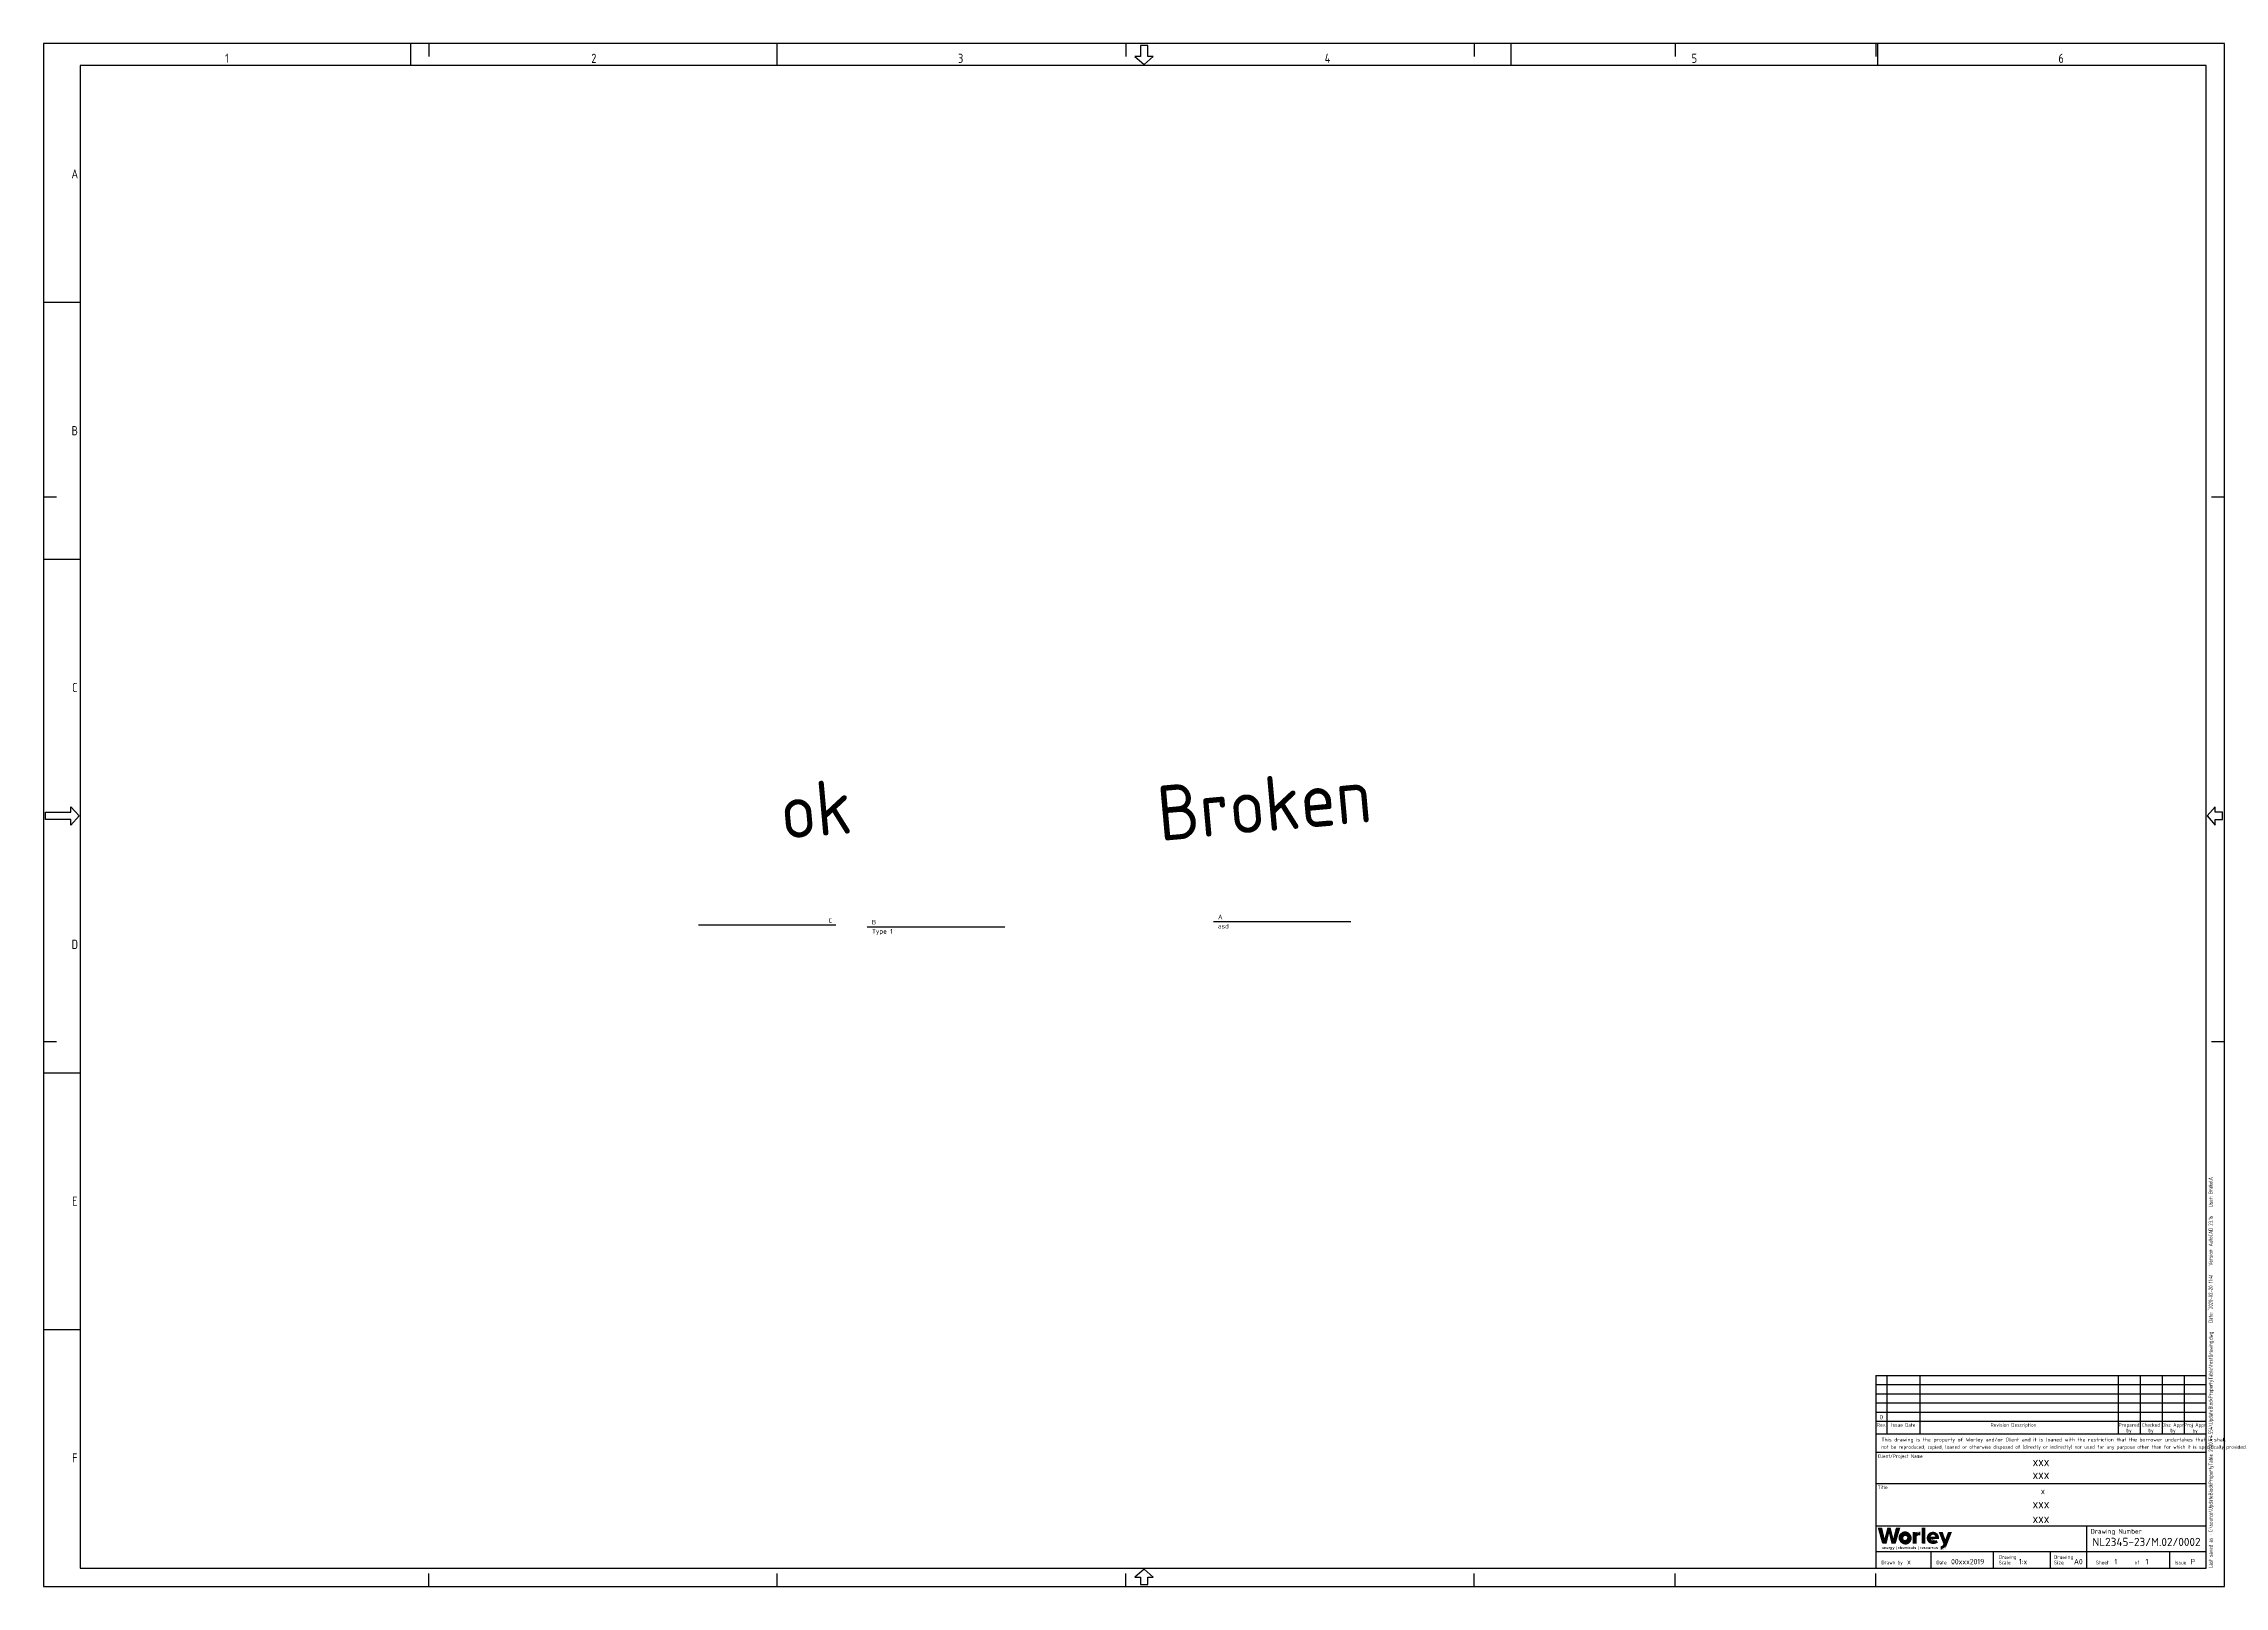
# Model space of a CAD drawing. Extents: x 0 to 1189, y 0 to 841.
import ezdxf
from ezdxf.enums import TextEntityAlignment as Align

# ---------------------------------------------------------------- set-up
doc = ezdxf.new("R2010")
doc.units = 0
doc.layers.get('0').update_dxf_attribs({"linetype": 'CONTINUOUS'})
for name, color, linetype in [('ADM013gen', 5, 'CONTINUOUS'), ('ADM025gen', 7, 'CONTINUOUS'), ('ADM035gen', 1, 'CONTINUOUS'), ('ADM050gen', 2, 'CONTINUOUS'), ('ADM100gen', 4, 'CONTINUOUS'), ('INS025txt', 7, 'CONTINUOUS'), ('INS035gen', 1, 'CONTINUOUS')]:
    doc.layers.add(name, color=color, linetype=linetype)
doc.styles.add('Isocp', font='isocp.shx')
doc.styles.get("Standard").update_dxf_attribs({"font": 'isocp.shx'})

# ---------------------------------------------------------------- blocks, each defined once
blk = doc.blocks.new('DWGNAME')
at = {"color": 0, "insert": (-1.125, 0), "char_height": 2.25, "width": 245.04943, "attachment_point": 1, "rotation": 90}
blk.add_mtext("{\\W0.75;Last saved as : C:\\\\source\\\\UpdateBlockPropertyTable 2020.4.4.554\\\\UpdateBlockPropertyTable\\\\testDrawing.dwg    Date: '2020-02-20 11:41    Version: AutoCAD 23.1s    User: BrakelA}", dxfattribs=at)
blk = doc.blocks.new('WORLEY_logo_2019')
at = {"true_color": 0x004d94}
h = blk.add_hatch(color=154, dxfattribs=at)
h.dxf.hatch_style = 2
edge = h.paths.add_edge_path()
edge.add_arc((13.2, 13.7), 0.822, 86.9754, 166.8289, ccw=False)
edge.add_line((13.2, 14.5), (15.3, 14.5))
edge.add_line((15.3, 14.5), (12.4, 4.7))
edge.add_line((12.4, 4.7), (9.9, 4.7))
edge.add_line((9.9, 4.7), (8.4, 10.9))
edge.add_line((8.4, 10.9), (6.9, 4.7))
edge.add_line((6.9, 4.7), (5, 4.7))
edge.add_arc((4.9, 5.5), 0.822, 191.3996, 271.7588, ccw=False)
edge.add_line((4.1, 5.3), (1.5, 14.5))
edge.add_line((1.5, 14.5), (4.2, 14.5))
edge.add_line((4.2, 14.5), (5.7, 8))
edge.add_line((5.7, 8), (7.4, 14.5))
edge.add_line((7.4, 14.5), (9.4, 14.5))
edge.add_line((9.4, 14.5), (11, 8))
edge.add_line((11, 8), (12.4, 13.9))
edge.add_line((12.4, 13.9), (12.4, 13.9))
h = blk.add_hatch(color=154, dxfattribs=at)
h.dxf.hatch_style = 2
edge = h.paths.add_edge_path()
edge.add_line((28.9, 4.7), (30.4, 4.7))
edge.add_line((30.4, 4.7), (30.4, 14.5))
edge.add_line((30.4, 14.5), (28.1, 14.5))
edge.add_line((28.1, 14.5), (28.1, 5.5))
edge.add_arc((28.9, 5.5), 0.816, 178.5854, 267.3103)
h = blk.add_hatch(color=154, dxfattribs=at)
h.dxf.hatch_style = 1
edge = h.paths.add_edge_path(flags=16)
edge.add_arc((4.9, 2.2), 0.392, 146.2302, 184.6383)
edge.add_line((4.5, 2.2), (5, 2.2))
edge.add_arc((4.6, 2.2), 0.43, 355.1149, 390.9478)
edge.add_arc((4.8, 2.3), 0.261, 47.3271, 95.0774)
edge.add_arc((4.8, 2.3), 0.247, 86.2565, 135.9449)
edge.add_arc((4.6, 2.5), 0.00102, 135.9449, 209.0718)
edge = h.paths.add_edge_path()
edge.add_line((5.2, 1.7), (5.2, 1.7))
edge.add_line((5.2, 1.7), (5.3, 1.5))
edge.add_line((5.3, 1.5), (5.1, 1.5))
edge.add_arc((4.7, 4.2), 2.75, 271.2734, 278.7878, ccw=False)
edge.add_arc((4.7, 2), 0.539, 231.9691, 272.6837, ccw=False)
edge.add_arc((4.8, 2), 0.568, 179.6244, 223.2549, ccw=False)
edge.add_arc((5.3, 2.1), 1.09, 156.7211, 185.8225, ccw=False)
edge.add_arc((4.7, 2.3), 0.454, 99.0603, 150.5988, ccw=False)
edge.add_arc((4.8, 2), 0.713, 68.6545, 99.8542, ccw=False)
edge.add_arc((4.9, 2.4), 0.356, 24.3196, 68.1355, ccw=False)
edge.add_arc((4.6, 2.2), 0.654, -3.5227, 26.3737, ccw=False)
edge.add_line((5.3, 2.2), (5.3, 2))
edge.add_line((5.3, 2), (4.5, 2))
edge.add_arc((4.9, 2), 0.413, 179.1143, 207.2418)
edge.add_arc((4.7, 1.9), 0.211, 213.6518, 268.6408)
edge.add_arc((4.9, 4.6), 2.92, 266.8139, 275.5969)
h = blk.add_hatch(color=154, dxfattribs=at)
h.dxf.hatch_style = 1
edge = h.paths.add_edge_path()
edge.add_line((5.9, 2.5), (5.9, 2.5))
edge.add_line((5.9, 2.5), (5.9, 1.5))
edge.add_line((5.9, 1.5), (5.6, 1.5))
edge.add_line((5.6, 1.5), (5.6, 2.7))
edge.add_line((5.6, 2.7), (5.9, 2.7))
edge.add_line((5.9, 2.7), (5.9, 2.7))
edge.add_line((5.9, 2.7), (6, 2.7))
edge.add_arc((6.2, 2.2), 0.601, 84.8524, 115.754, ccw=False)
edge.add_arc((6.3, 2.4), 0.341, 36.6949, 89.9853, ccw=False)
edge.add_arc((5.7, 2.2), 0.923, -3.5884, 25.7216, ccw=False)
edge.add_line((6.7, 2.2), (6.7, 1.5))
edge.add_line((6.7, 1.5), (6.4, 1.5))
edge.add_line((6.4, 1.5), (6.4, 2.2))
edge.add_arc((5.7, 2.2), 0.718, 357.1622, 380.1282)
edge.add_arc((6.2, 2.4), 0.152, 27.8619, 92.7612)
edge.add_arc((6.2, 1.9), 0.581, 85.6628, 113.4661)
h = blk.add_hatch(color=154, dxfattribs=at)
h.dxf.hatch_style = 1
edge = h.paths.add_edge_path(flags=16)
edge.add_arc((7.6, 2.2), 0.392, 146.2302, 184.6383)
edge.add_line((7.3, 2.2), (7.8, 2.2))
edge.add_arc((7.3, 2.2), 0.43, 355.1149, 390.9478)
edge.add_arc((7.5, 2.3), 0.261, 47.3271, 95.0774)
edge.add_arc((7.5, 2.3), 0.247, 86.2565, 135.9449)
edge.add_arc((7.3, 2.5), 0.00102, 135.9449, 209.0718)
edge = h.paths.add_edge_path()
edge.add_line((7.9, 1.7), (8, 1.7))
edge.add_line((8, 1.7), (8, 1.5))
edge.add_line((8, 1.5), (7.9, 1.5))
edge.add_arc((7.4, 4.2), 2.75, 271.2734, 278.7878, ccw=False)
edge.add_arc((7.5, 2), 0.539, 231.9691, 272.6837, ccw=False)
edge.add_arc((7.6, 2), 0.568, 179.6244, 223.2549, ccw=False)
edge.add_arc((8.1, 2.1), 1.09, 156.7211, 185.8225, ccw=False)
edge.add_arc((7.5, 2.3), 0.454, 99.0603, 150.5988, ccw=False)
edge.add_arc((7.5, 2), 0.713, 68.6545, 99.8542, ccw=False)
edge.add_arc((7.6, 2.4), 0.356, 24.3196, 68.1355, ccw=False)
edge.add_arc((7.4, 2.2), 0.654, -3.5227, 26.3737, ccw=False)
edge.add_line((8, 2.2), (8, 2))
edge.add_line((8, 2), (7.3, 2))
edge.add_arc((7.7, 2), 0.413, 179.1143, 207.2418)
edge.add_arc((7.5, 1.9), 0.211, 213.6518, 268.6408)
edge.add_arc((7.6, 4.6), 2.92, 266.8139, 275.5969)
h = blk.add_hatch(color=154, dxfattribs=at)
h.dxf.hatch_style = 1
edge = h.paths.add_edge_path()
edge.add_line((8.7, 2.4), (8.6, 2.4))
edge.add_line((8.6, 2.4), (8.6, 1.5))
edge.add_line((8.6, 1.5), (8.4, 1.5))
edge.add_line((8.4, 1.5), (8.4, 2.7))
edge.add_line((8.4, 2.7), (8.6, 2.7))
edge.add_line((8.6, 2.7), (8.6, 2.6))
edge.add_arc((9.3, 1.6), 1.21, 101.9068, 123.4308, ccw=False)
edge.add_line((9.1, 2.8), (9.1, 2.5))
edge.add_arc((9.4, 0.6), 1.89, 100.8965, 113.0285)
h = blk.add_hatch(color=154, dxfattribs=at)
h.dxf.hatch_style = 1
edge = h.paths.add_edge_path(flags=16)
edge.add_arc((9.7, 2.3), 0.16, 244.9501, 269.2286)
edge.add_arc((9.8, 2.5), 0.404, 262.8186, 285.9415)
edge.add_arc((9.8, 2.3), 0.153, 286.1315, 355.9273)
edge.add_arc((9.7, 2.3), 0.305, 347.1906, 388.2536)
edge.add_arc((9.8, 2.3), 0.192, 39.036, 85.1671)
edge.add_arc((9.8, 2.2), 0.349, 80.1779, 107.4571)
edge.add_arc((9.7, 2.4), 0.163, 106.8737, 155.8015)
edge.add_arc((9.8, 2.3), 0.287, 157.3112, 185.3913)
edge.add_arc((9.7, 2.3), 0.173, 174.8277, 249.2752)
edge = h.paths.add_edge_path(flags=16)
edge.add_arc((9.9, 1.1), 0.381, 71.1456, 84.8178, ccw=False)
edge.add_arc((10, 1.4), 0.084, 13.9455, 68.8592, ccw=False)
edge.add_arc((9.9, 1.3), 0.204, -1.7703, 17.2592, ccw=False)
edge.add_arc((10, 1.3), 0.147, -71.5328, 0.1656, ccw=False)
edge.add_arc((9.9, 1.7), 0.506, 266.7613, 289.9924, ccw=False)
edge.add_arc((9.8, 2), 0.886, 261.0332, 270.5971, ccw=False)
edge.add_arc((9.7, 1.4), 0.193, 229.3552, 266.3411, ccw=False)
edge.add_arc((9.7, 1.3), 0.14, 175.1566, 224.2622, ccw=False)
edge.add_arc((9.7, 1.3), 0.166, 132.2698, 181.68, ccw=False)
edge.add_line((9.6, 1.4), (9.6, 1.5))
edge.add_line((9.6, 1.5), (9.9, 1.5))
edge.add_arc((9.9, 0.3), 1.14, 84.0692, 89.8227, ccw=False)
edge = h.paths.add_edge_path()
edge.add_arc((9.8, 2.2), 1.24, 257.1557, 272.2963)
edge.add_arc((9.8, 2), 1.08, 270.3816, 279.735)
edge.add_arc((9.9, 1.6), 0.643, 278.5779, 290.9998)
edge.add_arc((10, 1.3), 0.379, 289.1236, 320.8999)
edge.add_arc((10.1, 1.3), 0.339, 322.6967, 350.3547)
edge.add_arc((9.9, 1.3), 0.504, 349.9382, 365.5648)
edge.add_arc((10, 1.4), 0.414, 2.5605, 22.8405)
edge.add_arc((10.2, 1.4), 0.219, 22.7668, 68.6117)
edge.add_arc((10.1, 1.3), 0.431, 65.9531, 81.004)
edge.add_arc((9.9, 0.5), 1.25, 79.5481, 90.8486)
edge.add_arc((9.9, 2.9), 1.17, 262.3268, 271.0674, ccw=False)
edge.add_arc((9.7, 1.9), 0.147, 244.9669, 265.2988, ccw=False)
edge.add_arc((9.7, 1.8), 0.0593, 176.164, 247.6135, ccw=False)
edge.add_arc((9.9, 1.8), 0.319, 152.9654, 177.1528, ccw=False)
edge.add_arc((9.8, 2.9), 1, 262.3072, 278.576)
edge.add_arc((9.9, 2.4), 0.468, 277.8079, 304.9857)
edge.add_arc((10, 2.2), 0.279, 307.883, 346.0467)
edge.add_arc((9.4, 2.3), 0.868, 347.0434, 359.0968)
edge.add_arc((9.9, 2.3), 0.326, 359.2618, 397.1377)
edge.add_line((10.2, 2.5), (10.4, 2.5))
edge.add_line((10.4, 2.5), (10.4, 2.7))
edge.add_line((10.4, 2.7), (10, 2.7))
edge.add_arc((9.7, 1.6), 1.2, 76.4209, 84.4536)
edge.add_arc((9.8, 1.9), 0.873, 84.4986, 97.0124)
edge.add_arc((9.7, 2.2), 0.529, 95.4395, 114.6645)
edge.add_arc((9.6, 2.4), 0.338, 112.6493, 161.9455)
edge.add_arc((9.8, 2.3), 0.52, 162.0919, 182.2366)
edge.add_arc((9.7, 2.3), 0.457, 178.3022, 208.0748)
edge.add_arc((9.6, 2.2), 0.324, 207.9891, 239.8123)
edge.add_arc((10.4, 1.4), 1.09, 147.2759, 153.5545)
edge.add_arc((9.6, 1.7), 0.205, 147.8056, 217.9649)
edge.add_arc((9.5, 1.7), 0.152, 216.4874, 237.0597)
edge.add_arc((9.9, 1), 0.747, 126.631, 138.5626)
edge.add_arc((9.5, 1.3), 0.263, 136.6507, 159.3227)
edge.add_arc((9.6, 1.3), 0.329, 160.9343, 185.6121)
edge.add_arc((9.6, 1.3), 0.321, 180.568, 212.9283)
edge.add_arc((9.6, 1.3), 0.359, 220.912, 259.0545)
h = blk.add_hatch(color=154, dxfattribs=at)
h.dxf.hatch_style = 2
h.paths.add_polyline_path([(10.6, 2.7), (10.8, 2.7), (11.1, 1.7), (11.2, 1.7), (11.4, 2.7), (11.7, 2.7), (11.2, 1), (11, 1), (11.1, 1.5), (10.9, 1.5)])
at = {"true_color": 0xed1c24}
h = blk.add_hatch(color=240, dxfattribs=at)
h.dxf.hatch_style = 2
h.paths.add_polyline_path([(12.6, 3.2), (12.9, 3.2), (12.9, 1), (12.6, 1)])
at = {"true_color": 0x004d94}
h = blk.add_hatch(color=154, dxfattribs=at)
h.dxf.hatch_style = 2
edge = h.paths.add_edge_path()
edge.add_line((14.7, 1.5), (14.8, 1.5))
edge.add_line((14.8, 1.5), (14.8, 1.7))
edge.add_line((14.8, 1.7), (14.5, 1.7))
edge.add_arc((14.5, 2.1), 0.433, 249.685, 272.9433, ccw=False)
edge.add_arc((14.4, 1.9), 0.178, 203.8768, 249.9504, ccw=False)
edge.add_arc((14.8, 2.1), 0.585, 177.3545, 202.0833, ccw=False)
edge.add_arc((15.1, 2.1), 0.919, 163.8612, 182.9082, ccw=False)
edge.add_arc((14.4, 2.3), 0.179, 104.9569, 161.3492, ccw=False)
edge.add_arc((14.5, 2), 0.529, 87.031, 106.0404, ccw=False)
edge.add_line((14.5, 2.5), (14.8, 2.5))
edge.add_line((14.8, 2.5), (14.8, 2.7))
edge.add_arc((14.4, 1.2), 1.54, 76.0895, 93.2176)
edge.add_arc((14.4, 2.1), 0.61, 95.3437, 114.0532)
edge.add_arc((14.3, 2.4), 0.314, 114.8762, 145.7241)
edge.add_arc((14.5, 2.3), 0.531, 145.6248, 170.6482)
edge.add_arc((15.5, 2.1), 1.56, 170.1824, 185.0801)
edge.add_arc((14.7, 2), 0.756, 182.3425, 204.1776)
edge.add_arc((14.3, 1.8), 0.348, 203.766, 254.2755)
edge.add_arc((14.4, 2.2), 0.692, 253.3031, 271.3877)
edge.add_arc((14.4, 3.5), 1.99, 272.0977, 280.0455)
h = blk.add_hatch(color=154, dxfattribs=at)
h.dxf.hatch_style = 2
edge = h.paths.add_edge_path()
edge.add_line((15.4, 2.7), (15.4, 3.2))
edge.add_line((15.4, 3.2), (15.1, 3.2))
edge.add_line((15.1, 3.2), (15.1, 1.5))
edge.add_line((15.1, 1.5), (15.4, 1.5))
edge.add_line((15.4, 1.5), (15.4, 2.5))
edge.add_arc((15.7, 1.7), 0.781, 98.6896, 111.6793, ccw=False)
edge.add_arc((15.7, 1.9), 0.654, 84.7583, 98.2463, ccw=False)
edge.add_arc((15.7, 2.4), 0.16, 36.2518, 86.4908, ccw=False)
edge.add_arc((15.5, 2.3), 0.387, 8.4528, 27.4295, ccw=False)
edge.add_arc((14.8, 2.2), 1.11, -0.8691, 8.2379, ccw=False)
edge.add_line((15.9, 2.2), (15.9, 1.5))
edge.add_line((15.9, 1.5), (16.2, 1.5))
edge.add_line((16.2, 1.5), (16.2, 2.2))
edge.add_arc((14.4, 2.2), 1.82, 359.885, 365.592)
edge.add_arc((15.4, 2.3), 0.758, 4.4107, 19.9807)
edge.add_arc((15.8, 2.4), 0.331, 19.1442, 44.1057)
edge.add_arc((15.8, 2.4), 0.343, 48.2126, 81.7174)
edge.add_arc((15.8, 2.1), 0.696, 80.6894, 119.5383)
h = blk.add_hatch(color=154, dxfattribs=at)
h.dxf.hatch_style = 1
edge = h.paths.add_edge_path(flags=16)
edge.add_arc((17.2, 2.2), 0.392, 146.2302, 184.6383)
edge.add_line((16.8, 2.2), (17.3, 2.2))
edge.add_arc((16.9, 2.2), 0.43, 355.1149, 390.9478)
edge.add_arc((17.1, 2.3), 0.261, 47.3271, 95.0774)
edge.add_arc((17, 2.3), 0.247, 86.2565, 135.9449)
edge.add_arc((16.8, 2.5), 0.00102, 135.9449, 209.0718)
edge = h.paths.add_edge_path()
edge.add_line((17.4, 1.7), (17.5, 1.7))
edge.add_line((17.5, 1.7), (17.5, 1.5))
edge.add_line((17.5, 1.5), (17.4, 1.5))
edge.add_arc((17, 4.2), 2.75, 271.2734, 278.7878, ccw=False)
edge.add_arc((17, 2), 0.539, 231.9691, 272.6837, ccw=False)
edge.add_arc((17.1, 2), 0.568, 179.6244, 223.2549, ccw=False)
edge.add_arc((17.6, 2.1), 1.09, 156.7211, 185.8225, ccw=False)
edge.add_arc((17, 2.3), 0.454, 99.0603, 150.5988, ccw=False)
edge.add_arc((17, 2), 0.713, 68.6545, 99.8542, ccw=False)
edge.add_arc((17.2, 2.4), 0.356, 24.3196, 68.1355, ccw=False)
edge.add_arc((16.9, 2.2), 0.654, -3.5227, 26.3737, ccw=False)
edge.add_line((17.6, 2.2), (17.5, 2))
edge.add_line((17.5, 2), (16.8, 2))
edge.add_arc((17.2, 2), 0.413, 179.1143, 207.2418)
edge.add_arc((17, 1.9), 0.211, 213.6518, 268.6408)
edge.add_arc((17.2, 4.6), 2.92, 266.8139, 275.5969)
h = blk.add_hatch(color=154, dxfattribs=at)
h.dxf.hatch_style = 2
edge = h.paths.add_edge_path()
edge.add_arc((18, 2.2), 1.63, 359.5709, 367.6302)
edge.add_arc((19, 2.3), 0.573, 5.5427, 25.7294)
edge.add_arc((19.3, 2.5), 0.29, 25.2277, 69.8746)
edge.add_arc((19.2, 2.1), 0.666, 73.4275, 104.0985)
edge.add_arc((19.3, 1.8), 0.962, 102.3271, 119.272)
edge.add_arc((18.6, 2.5), 0.285, 39.0124, 67.3796)
edge.add_arc((18.5, 2.2), 0.515, 68.082, 92.6505)
edge.add_arc((18.5, 2.1), 0.689, 95.2253, 122.1693)
edge.add_line((18.2, 2.7), (18.2, 2.7))
edge.add_line((18.2, 2.7), (17.9, 2.7))
edge.add_line((17.9, 2.7), (17.9, 1.5))
edge.add_line((17.9, 1.5), (18.2, 1.5))
edge.add_line((18.2, 1.5), (18.2, 2.5))
edge.add_arc((18.4, 1.9), 0.594, 97.743, 116.9023, ccw=False)
edge.add_arc((18.4, 2.1), 0.414, 78.6513, 99.1921, ccw=False)
edge.add_arc((18.5, 2.4), 0.143, 27.1901, 79.3478, ccw=False)
edge.add_arc((18.3, 2.3), 0.333, 7.6464, 24.2015, ccw=False)
edge.add_arc((17.2, 2.1), 1.44, -0.4565, 7.9652, ccw=False)
edge.add_line((18.6, 2.1), (18.6, 1.5))
edge.add_line((18.6, 1.5), (18.9, 1.5))
edge.add_line((18.9, 1.5), (18.9, 2.1))
edge.add_arc((14.6, 2.1), 4.27, 359.9758, 362.9977)
edge.add_arc((18.5, 2.4), 0.359, 1.5266, 16.0155)
edge.add_arc((19.2, 1.6), 0.912, 106.0235, 113.8199, ccw=False)
edge.add_arc((19.2, 1.9), 0.577, 90.5764, 106.6423, ccw=False)
edge.add_arc((19.2, 2.3), 0.231, 57.8375, 92.5826, ccw=False)
edge.add_arc((19.2, 2.4), 0.161, 14.2539, 50.4504, ccw=False)
edge.add_arc((18.6, 2.2), 0.799, -2.8141, 15.0386, ccw=False)
edge.add_line((19.4, 2.2), (19.4, 1.5))
edge.add_line((19.4, 1.5), (19.6, 1.5))
edge.add_line((19.6, 1.5), (19.6, 2.2))
edge.add_line((19.6, 2.2), (19.6, 2.2))
h = blk.add_hatch(color=154, dxfattribs=at)
h.dxf.hatch_style = 1
h.paths.add_polyline_path([(20, 3.2), (20.3, 3.2), (20.3, 2.9), (20, 2.9)])
h = blk.add_hatch(color=154, dxfattribs=at)
h.dxf.hatch_style = 2
h.paths.add_polyline_path([(20, 2.7), (20.3, 2.7), (20.3, 1.5), (20, 1.5)])
h = blk.add_hatch(color=154, dxfattribs=at)
h.dxf.hatch_style = 2
edge = h.paths.add_edge_path()
edge.add_line((21.4, 1.5), (21.5, 1.5))
edge.add_line((21.5, 1.5), (21.5, 1.7))
edge.add_line((21.5, 1.7), (21.2, 1.7))
edge.add_arc((21.2, 2.1), 0.433, 249.685, 272.9433, ccw=False)
edge.add_arc((21.1, 1.9), 0.178, 203.8768, 249.9504, ccw=False)
edge.add_arc((21.5, 2.1), 0.585, 177.3545, 202.0833, ccw=False)
edge.add_arc((21.8, 2.1), 0.919, 163.8612, 182.9082, ccw=False)
edge.add_arc((21.1, 2.3), 0.179, 104.9569, 161.3492, ccw=False)
edge.add_arc((21.2, 2), 0.529, 87.031, 106.0404, ccw=False)
edge.add_line((21.2, 2.5), (21.5, 2.5))
edge.add_line((21.5, 2.5), (21.5, 2.7))
edge.add_arc((21.1, 1.2), 1.54, 76.0895, 93.2176)
edge.add_arc((21.1, 2.1), 0.61, 95.3437, 114.0532)
edge.add_arc((21, 2.4), 0.314, 114.8762, 145.7241)
edge.add_arc((21.2, 2.3), 0.531, 145.6248, 170.6482)
edge.add_arc((22.2, 2.1), 1.56, 170.1824, 185.0801)
edge.add_arc((21.4, 2), 0.756, 182.3425, 204.1776)
edge.add_arc((21, 1.8), 0.348, 203.766, 254.2755)
edge.add_arc((21.1, 2.2), 0.692, 253.3031, 271.3877)
edge.add_arc((21.1, 3.5), 1.99, 272.0977, 280.0455)
h = blk.add_hatch(color=154, dxfattribs=at)
h.dxf.hatch_style = 1
edge = h.paths.add_edge_path(flags=16)
edge.add_arc((22.2, 1.9), 0.154, 129.6623, 172.7736, ccw=False)
edge.add_arc((22.2, 1.8), 0.211, 92.9672, 125.4717, ccw=False)
edge.add_line((22.2, 2), (22.5, 2.1))
edge.add_line((22.5, 2.1), (22.5, 1.7))
edge.add_arc((22.1, 2.8), 1.15, 278.6132, 288.3007, ccw=False)
edge.add_arc((22.2, 2.3), 0.607, 265.746, 279.5847, ccw=False)
edge.add_arc((22.2, 1.8), 0.132, 181.3038, 263.5033, ccw=False)
edge.add_arc((22.4, 1.9), 0.315, 171.2766, 186.8877, ccw=False)
edge = h.paths.add_edge_path()
edge.add_arc((22.3, 0.3), 2.28, 88.2017, 94.0011)
edge.add_arc((22.5, -3.6), 6.14, 93.0914, 94.9176)
edge.add_line((21.9, 2.5), (21.9, 2.5))
edge.add_line((21.9, 2.5), (21.8, 2.7))
edge.add_arc((22.4, 0.6), 2.14, 90.7414, 104.0611, ccw=False)
edge.add_arc((22.4, 2.1), 0.612, 70.5338, 91.7497, ccw=False)
edge.add_arc((22.5, 2.5), 0.267, 20.4295, 71.4804, ccw=False)
edge.add_arc((22.4, 2.4), 0.382, 0.9682, 24.6741, ccw=False)
edge.add_line((22.8, 2.4), (22.8, 1.8))
edge.add_arc((22.9, 1.8), 0.105, 175.872, 271.6701)
edge.add_line((22.9, 1.7), (22.9, 1.5))
edge.add_arc((22.8, 2), 0.484, 233.9205, 274.9414, ccw=False)
edge.add_arc((22.1, 2.4), 0.954, 274.1977, 295.3363, ccw=False)
edge.add_arc((22.1, 2), 0.48, 242.3552, 276.8016, ccw=False)
edge.add_arc((22.1, 1.8), 0.305, 198.9124, 235.6622, ccw=False)
edge.add_arc((22.4, 1.9), 0.595, 174.6367, 197.659, ccw=False)
edge.add_arc((22.1, 1.9), 0.363, 155.1623, 176.9428, ccw=False)
edge.add_arc((22, 1.9), 0.252, 124.2048, 155.1969, ccw=False)
edge.add_arc((22.1, 1.8), 0.448, 99.0589, 123.5991, ccw=False)
edge.add_arc((22.3, 1.3), 0.956, 90.081, 101.0456, ccw=False)
edge.add_line((22.3, 2.2), (22.5, 2.3))
edge.add_line((22.5, 2.3), (22.5, 2.4))
edge.add_arc((22.3, 2.4), 0.234, 357.4939, 386.932)
edge.add_arc((22.4, 2.4), 0.133, 33.6078, 90.8357)
h = blk.add_hatch(color=154, dxfattribs=at)
h.dxf.hatch_style = 2
edge = h.paths.add_edge_path()
edge.add_arc((24.2, 11), 0.851, -2.791, 88.4327, ccw=False)
edge.add_arc((27.3, 9), 2.96, 90.8102, 140.3147, ccw=False)
edge.add_line((27.3, 12), (27.3, 9.8))
edge.add_arc((26.7, 7.6), 2.24, 73.8944, 135.6708)
edge.add_line((25.1, 9.2), (25.1, 4.7))
edge.add_line((25.1, 4.7), (22.8, 4.7))
edge.add_line((22.8, 4.7), (22.8, 11.8))
edge.add_line((22.8, 11.8), (24.2, 11.8))
h = blk.add_hatch(color=154, dxfattribs=at)
h.dxf.hatch_style = 1
h.paths.add_polyline_path([(23.2, 3.2), (23.5, 3.2), (23.5, 1.5), (23.2, 1.5)])
h = blk.add_hatch(color=154, dxfattribs=at)
h.dxf.hatch_style = 1
edge = h.paths.add_edge_path()
edge.add_arc((24.4, 2.4), 0.555, 171.7719, 193.957)
edge.add_arc((24, 2.3), 0.203, 191.2554, 233.0183)
edge.add_arc((24.2, 2.5), 0.447, 233.1867, 258.6161)
edge.add_arc((24.9, 5.4), 3.48, 257.0355, 260.6132)
edge.add_arc((24.2, 1.3), 0.755, 68.1337, 80.3652, ccw=False)
edge.add_arc((24.4, 1.9), 0.104, -6.2773, 61.0399, ccw=False)
edge.add_arc((24.4, 1.8), 0.112, -77.76, 5.2132, ccw=False)
edge.add_arc((24.2, 2.5), 0.742, 266.0147, 282.6319, ccw=False)
edge.add_arc((24.3, 3.6), 1.85, 262.4607, 267.9731, ccw=False)
edge.add_line((24, 1.7), (23.8, 1.8))
edge.add_line((23.8, 1.8), (23.8, 1.5))
edge.add_line((23.8, 1.5), (23.9, 1.5))
edge.add_arc((24.3, 3.5), 2.01, 258.498, 264.3966)
edge.add_arc((24.3, 2.9), 1.39, 262.8269, 270.2872)
edge.add_arc((24.3, 2.2), 0.772, 268.9677, 288.0063)
edge.add_arc((24.4, 1.8), 0.32, 286.9084, 331.9802)
edge.add_arc((24.2, 1.9), 0.536, 338.6059, 379.3637)
edge.add_arc((24.5, 1.9), 0.242, 23.0775, 69.6442)
edge.add_arc((24.3, 1.5), 0.767, 65.9933, 82.1617)
edge.add_arc((24.7, 4.3), 2.11, 257.1197, 260.9791, ccw=False)
edge.add_arc((24.3, 2.7), 0.426, 243.3211, 261.8783, ccw=False)
edge.add_arc((24.2, 2.4), 0.0911, 184.0775, 239.4877, ccw=False)
edge.add_arc((24.2, 2.4), 0.11, 109.2756, 190.4319, ccw=False)
edge.add_arc((24.3, 2.1), 0.446, 88.0952, 107.238, ccw=False)
edge.add_arc((24.3, 0.9), 1.58, 84.9842, 90.0231, ccw=False)
edge.add_arc((23.9, -3.3), 5.86, 83.0559, 84.9534, ccw=False)
edge.add_line((24.6, 2.5), (24.7, 2.5))
edge.add_line((24.7, 2.5), (24.7, 2.7))
edge.add_line((24.7, 2.7), (24.7, 2.7))
edge.add_arc((24.2, 0.5), 2.24, 78.7807, 84.8312)
edge.add_arc((24.3, 1.4), 1.31, 83.0858, 92.6874)
edge.add_arc((24.2, 2.2), 0.573, 92.4595, 115.6783)
edge.add_arc((24.1, 2.4), 0.365, 115.8829, 136.9025)
edge.add_arc((24.1, 2.4), 0.33, 139.5542, 171.2897)
at = {"true_color": 0xed1c24}
h = blk.add_hatch(color=240, dxfattribs=at)
h.dxf.hatch_style = 2
h.paths.add_polyline_path([(25.9, 3.2), (26.1, 3.2), (26.1, 1), (25.9, 1)])
at = {"true_color": 0x004d94}
h = blk.add_hatch(color=154, dxfattribs=at)
h.dxf.hatch_style = 1
edge = h.paths.add_edge_path()
edge.add_line((27.6, 2.4), (27.6, 2.4))
edge.add_line((27.6, 2.4), (27.6, 1.5))
edge.add_line((27.6, 1.5), (27.3, 1.5))
edge.add_line((27.3, 1.5), (27.3, 2.7))
edge.add_line((27.3, 2.7), (27.6, 2.7))
edge.add_line((27.6, 2.7), (27.6, 2.6))
edge.add_arc((28.2, 1.6), 1.21, 101.9068, 123.4308, ccw=False)
edge.add_line((28, 2.8), (28, 2.5))
edge.add_arc((28.3, 0.6), 1.89, 100.8965, 113.0285)
h = blk.add_hatch(color=154, dxfattribs=at)
h.dxf.hatch_style = 1
edge = h.paths.add_edge_path(flags=16)
edge.add_arc((28.9, 2.2), 0.392, 146.2302, 184.6383)
edge.add_line((28.5, 2.2), (29, 2.2))
edge.add_arc((28.6, 2.2), 0.43, 355.1149, 390.9478)
edge.add_arc((28.8, 2.3), 0.261, 47.3271, 95.0774)
edge.add_arc((28.7, 2.3), 0.247, 86.2565, 135.9449)
edge.add_arc((28.5, 2.5), 0.00102, 135.9449, 209.0718)
edge = h.paths.add_edge_path()
edge.add_line((29.1, 1.7), (29.2, 1.7))
edge.add_line((29.2, 1.7), (29.2, 1.5))
edge.add_line((29.2, 1.5), (29.1, 1.5))
edge.add_arc((28.7, 4.2), 2.75, 271.2734, 278.7878, ccw=False)
edge.add_arc((28.7, 2), 0.539, 231.9691, 272.6837, ccw=False)
edge.add_arc((28.8, 2), 0.568, 179.6244, 223.2549, ccw=False)
edge.add_arc((29.3, 2.1), 1.09, 156.7211, 185.8225, ccw=False)
edge.add_arc((28.7, 2.3), 0.454, 99.0603, 150.5988, ccw=False)
edge.add_arc((28.7, 2), 0.713, 68.6545, 99.8542, ccw=False)
edge.add_arc((28.9, 2.4), 0.356, 24.3196, 68.1355, ccw=False)
edge.add_arc((28.6, 2.2), 0.654, -3.5227, 26.3737, ccw=False)
edge.add_line((29.3, 2.2), (29.2, 2))
edge.add_line((29.2, 2), (28.5, 2))
edge.add_arc((28.9, 2), 0.413, 179.1143, 207.2418)
edge.add_arc((28.7, 1.9), 0.211, 213.6518, 268.6408)
edge.add_arc((28.9, 4.6), 2.92, 266.8139, 275.5969)
h = blk.add_hatch(color=154, dxfattribs=at)
h.dxf.hatch_style = 1
edge = h.paths.add_edge_path()
edge.add_arc((30.1, 2.4), 0.555, 171.7719, 193.957)
edge.add_arc((29.7, 2.3), 0.203, 191.2554, 233.0183)
edge.add_arc((29.9, 2.5), 0.447, 233.1867, 258.6161)
edge.add_arc((30.6, 5.4), 3.48, 257.0355, 260.6132)
edge.add_arc((29.9, 1.3), 0.755, 68.1337, 80.3652, ccw=False)
edge.add_arc((30.1, 1.9), 0.104, -6.2773, 61.0399, ccw=False)
edge.add_arc((30.1, 1.8), 0.112, -77.76, 5.2132, ccw=False)
edge.add_arc((30, 2.5), 0.742, 266.0147, 282.6319, ccw=False)
edge.add_arc((30, 3.6), 1.85, 262.4607, 267.9731, ccw=False)
edge.add_line((29.7, 1.7), (29.5, 1.8))
edge.add_line((29.5, 1.8), (29.5, 1.5))
edge.add_line((29.5, 1.5), (29.6, 1.5))
edge.add_arc((30, 3.5), 2.01, 258.498, 264.3966)
edge.add_arc((30, 2.9), 1.39, 262.8269, 270.2872)
edge.add_arc((30, 2.2), 0.772, 268.9677, 288.0063)
edge.add_arc((30.2, 1.8), 0.32, 286.9084, 331.9802)
edge.add_arc((29.9, 1.9), 0.536, 338.6059, 379.3637)
edge.add_arc((30.2, 1.9), 0.242, 23.0775, 69.6442)
edge.add_arc((30, 1.5), 0.767, 65.9933, 82.1617)
edge.add_arc((30.4, 4.3), 2.11, 257.1197, 260.9791, ccw=False)
edge.add_arc((30, 2.7), 0.426, 243.3211, 261.8783, ccw=False)
edge.add_arc((29.9, 2.4), 0.0911, 184.0775, 239.4877, ccw=False)
edge.add_arc((29.9, 2.4), 0.11, 109.2756, 190.4319, ccw=False)
edge.add_arc((30, 2.1), 0.446, 88.0952, 107.238, ccw=False)
edge.add_arc((30, 0.9), 1.58, 84.9842, 90.0231, ccw=False)
edge.add_arc((29.6, -3.3), 5.86, 83.0559, 84.9534, ccw=False)
edge.add_line((30.3, 2.5), (30.4, 2.5))
edge.add_line((30.4, 2.5), (30.4, 2.7))
edge.add_line((30.4, 2.7), (30.4, 2.7))
edge.add_arc((29.9, 0.5), 2.24, 78.7807, 84.8312)
edge.add_arc((30, 1.4), 1.31, 83.0858, 92.6874)
edge.add_arc((30, 2.2), 0.573, 92.4595, 115.6783)
edge.add_arc((29.9, 2.4), 0.365, 115.8829, 136.9025)
edge.add_arc((29.9, 2.4), 0.33, 139.5542, 171.2897)
h = blk.add_hatch(color=154, dxfattribs=at)
h.dxf.hatch_style = 1
edge = h.paths.add_edge_path(flags=16)
edge.add_arc((31.4, 2.3), 0.189, 25.4612, 64.7617)
edge.add_arc((31.3, 2.1), 0.385, 68.4912, 101.8958)
edge.add_arc((31.2, 2.3), 0.186, 95.9865, 147.535)
edge.add_arc((31.6, 2.2), 0.542, 153.396, 177.9758)
edge.add_arc((32.5, 2.1), 1.45, 176.3194, 185.6328)
edge.add_arc((31.4, 2), 0.355, 181.514, 221.6457)
edge.add_arc((31.3, 2), 0.284, 234.6754, 273.3905)
edge.add_arc((31.3, 2.1), 0.363, 269.1603, 292.9826)
edge.add_arc((31.4, 1.9), 0.188, 297.5392, 338.747)
edge.add_arc((30.6, 2.1), 0.977, 343.0778, 360.4995)
edge.add_arc((30.3, 2.1), 1.3, 359.9999, 367.0974)
edge.add_arc((31.1, 2.2), 0.469, 7.0474, 24.1204)
edge = h.paths.add_edge_path()
edge.add_arc((31.3, 2.1), 0.68, 88.5444, 114.0258)
edge.add_arc((31.2, 2.3), 0.399, 117.0977, 158.3099)
edge.add_arc((31.5, 2.2), 0.699, 156.8017, 172.353)
edge.add_arc((32.1, 2.1), 1.4, 172.0916, 180.9304)
edge.add_arc((31.8, 2.1), 1.1, 180.1419, 194.6546)
edge.add_arc((31.2, 1.9), 0.433, 192.0227, 233.0596)
edge.add_arc((31.2, 1.9), 0.436, 234.9479, 260.7361)
edge.add_arc((31.3, 2.4), 0.946, 259.6844, 279.3432)
edge.add_arc((31.4, 1.9), 0.404, 276.4005, 320.9429)
edge.add_arc((31.3, 2), 0.557, 323.5642, 347.2157)
edge.add_arc((30.8, 2.1), 1.09, 346.312, 362.9408)
edge.add_arc((31, 2.2), 0.86, 359.0485, 379.4094)
edge.add_arc((31.4, 2.3), 0.413, 17.0937, 60.1166)
edge.add_arc((31.3, 2.1), 0.694, 64.7041, 91.2756)
h = blk.add_hatch(color=154, dxfattribs=at)
h.dxf.hatch_style = 1
edge = h.paths.add_edge_path(flags=16)
edge.add_line((33.6, 9), (36.5, 9))
edge.add_arc((35, 8.7), 1.49, 9.958, 170.042)
edge = h.paths.add_edge_path()
edge.add_arc((35.2, 9.3), 4.78, 237.2621, 306.7601)
edge.add_line((38.1, 5.4), (37.1, 6.9))
edge.add_arc((35.4, 9), 2.73, 259.9675, 308.8014, ccw=False)
edge.add_arc((35.2, 7.9), 1.61, 193.3049, 262.872, ccw=False)
edge.add_line((33.6, 7.5), (38.7, 7.5))
edge.add_line((38.7, 7.5), (38.7, 8))
edge.add_arc((35, 8.3), 3.72, 356.2025, 531.6711)
edge.add_arc((34.9, 8.2), 3.68, 170.27, 232.588)
h = blk.add_hatch(color=154, dxfattribs=at)
h.dxf.hatch_style = 2
edge = h.paths.add_edge_path()
edge.add_arc((34.5, 2.1), 2.1, 180.2054, 185.9734, ccw=False)
edge.add_line((32.4, 2.1), (32.4, 2.7))
edge.add_line((32.4, 2.7), (32.2, 2.7))
edge.add_line((32.2, 2.7), (32.2, 2.1))
edge.add_arc((33.6, 2.1), 1.47, 178.5352, 188.9153)
edge.add_arc((32.8, 1.9), 0.631, 187.121, 207.9588)
edge.add_arc((32.5, 1.8), 0.267, 213.1907, 249.9254)
edge.add_arc((32.6, 2.1), 0.669, 252.0883, 272.5193)
edge.add_arc((32.6, 2.2), 0.701, 275.4523, 301.9423)
edge.add_line((32.9, 1.6), (32.9, 1.5))
edge.add_line((32.9, 1.5), (33.2, 1.5))
edge.add_line((33.2, 1.5), (33.2, 2.7))
edge.add_line((33.2, 2.7), (32.9, 2.7))
edge.add_line((32.9, 2.7), (32.9, 1.8))
edge.add_arc((32.6, 2.4), 0.69, 278.4324, 295.0945, ccw=False)
edge.add_arc((32.7, 2.2), 0.535, 262.8514, 278.6865, ccw=False)
edge.add_arc((32.6, 1.9), 0.138, 208.525, 266.7635, ccw=False)
edge.add_arc((33, 2), 0.573, 189.4046, 199.6166, ccw=False)
h = blk.add_hatch(color=154, dxfattribs=at)
h.dxf.hatch_style = 1
edge = h.paths.add_edge_path()
edge.add_line((33.9, 2.4), (33.9, 2.4))
edge.add_line((33.9, 2.4), (33.9, 1.5))
edge.add_line((33.9, 1.5), (33.6, 1.5))
edge.add_line((33.6, 1.5), (33.6, 2.7))
edge.add_line((33.6, 2.7), (33.9, 2.7))
edge.add_line((33.9, 2.7), (33.9, 2.6))
edge.add_arc((34.5, 1.6), 1.21, 101.9068, 123.4308, ccw=False)
edge.add_line((34.3, 2.8), (34.3, 2.5))
edge.add_arc((34.6, 0.6), 1.89, 100.8965, 113.0285)
h = blk.add_hatch(color=154, dxfattribs=at)
h.dxf.hatch_style = 2
edge = h.paths.add_edge_path()
edge.add_line((35.3, 1.5), (35.4, 1.5))
edge.add_line((35.4, 1.5), (35.4, 1.7))
edge.add_line((35.4, 1.7), (35.1, 1.7))
edge.add_arc((35.1, 2.1), 0.433, 249.685, 272.9433, ccw=False)
edge.add_arc((35, 1.9), 0.178, 203.8768, 249.9504, ccw=False)
edge.add_arc((35.3, 2.1), 0.585, 177.3545, 202.0833, ccw=False)
edge.add_arc((35.7, 2.1), 0.919, 163.8612, 182.9082, ccw=False)
edge.add_arc((35, 2.3), 0.179, 104.9569, 161.3492, ccw=False)
edge.add_arc((35.1, 2), 0.529, 87.031, 106.0404, ccw=False)
edge.add_line((35.1, 2.5), (35.4, 2.5))
edge.add_line((35.4, 2.5), (35.4, 2.7))
edge.add_arc((35, 1.2), 1.54, 76.0895, 93.2176)
edge.add_arc((35, 2.1), 0.61, 95.3437, 114.0532)
edge.add_arc((34.9, 2.4), 0.314, 114.8762, 145.7241)
edge.add_arc((35, 2.3), 0.531, 145.6248, 170.6482)
edge.add_arc((36.1, 2.1), 1.56, 170.1824, 185.0801)
edge.add_arc((35.3, 2), 0.756, 182.3425, 204.1776)
edge.add_arc((34.9, 1.8), 0.348, 203.766, 254.2755)
edge.add_arc((35, 2.2), 0.692, 253.3031, 271.3877)
edge.add_arc((34.9, 3.5), 1.99, 272.0977, 280.0455)
h = blk.add_hatch(color=154, dxfattribs=at)
h.dxf.hatch_style = 1
edge = h.paths.add_edge_path(flags=16)
edge.add_arc((36.3, 2.2), 0.392, 146.2302, 184.6383)
edge.add_line((35.9, 2.2), (36.4, 2.2))
edge.add_arc((36, 2.2), 0.43, 355.1149, 390.9478)
edge.add_arc((36.2, 2.3), 0.261, 47.3271, 95.0774)
edge.add_arc((36.1, 2.3), 0.247, 86.2565, 135.9449)
edge.add_arc((36, 2.5), 0.00102, 135.9449, 209.0718)
edge = h.paths.add_edge_path()
edge.add_line((36.6, 1.7), (36.6, 1.7))
edge.add_line((36.6, 1.7), (36.6, 1.5))
edge.add_line((36.6, 1.5), (36.5, 1.5))
edge.add_arc((36.1, 4.2), 2.75, 271.2734, 278.7878, ccw=False)
edge.add_arc((36.1, 2), 0.539, 231.9691, 272.6837, ccw=False)
edge.add_arc((36.2, 2), 0.568, 179.6244, 223.2549, ccw=False)
edge.add_arc((36.7, 2.1), 1.09, 156.7211, 185.8225, ccw=False)
edge.add_arc((36.1, 2.3), 0.454, 99.0603, 150.5988, ccw=False)
edge.add_arc((36.2, 2), 0.713, 68.6545, 99.8542, ccw=False)
edge.add_arc((36.3, 2.4), 0.356, 24.3196, 68.1355, ccw=False)
edge.add_arc((36, 2.2), 0.654, -3.5227, 26.3737, ccw=False)
edge.add_line((36.7, 2.2), (36.7, 2))
edge.add_line((36.7, 2), (35.9, 2))
edge.add_arc((36.3, 2), 0.413, 179.1143, 207.2418)
edge.add_arc((36.1, 1.9), 0.211, 213.6518, 268.6408)
edge.add_arc((36.3, 4.6), 2.92, 266.8139, 275.5969)
h = blk.add_hatch(color=154, dxfattribs=at)
h.dxf.hatch_style = 1
edge = h.paths.add_edge_path()
edge.add_arc((37.5, 2.4), 0.555, 171.7719, 193.957)
edge.add_arc((37.2, 2.3), 0.203, 191.2554, 233.0183)
edge.add_arc((37.3, 2.5), 0.447, 233.1867, 258.6161)
edge.add_arc((38, 5.4), 3.48, 257.0355, 260.6132)
edge.add_arc((37.3, 1.3), 0.755, 68.1337, 80.3652, ccw=False)
edge.add_arc((37.5, 1.9), 0.104, -6.2773, 61.0399, ccw=False)
edge.add_arc((37.5, 1.8), 0.112, -77.76, 5.2132, ccw=False)
edge.add_arc((37.4, 2.5), 0.742, 266.0147, 282.6319, ccw=False)
edge.add_arc((37.4, 3.6), 1.85, 262.4607, 267.9731, ccw=False)
edge.add_line((37.2, 1.7), (37, 1.8))
edge.add_line((37, 1.8), (37, 1.5))
edge.add_line((37, 1.5), (37, 1.5))
edge.add_arc((37.4, 3.5), 2.01, 258.498, 264.3966)
edge.add_arc((37.4, 2.9), 1.39, 262.8269, 270.2872)
edge.add_arc((37.4, 2.2), 0.772, 268.9677, 288.0063)
edge.add_arc((37.6, 1.8), 0.32, 286.9084, 331.9802)
edge.add_arc((37.4, 1.9), 0.536, 338.6059, 379.3637)
edge.add_arc((37.7, 1.9), 0.242, 23.0775, 69.6442)
edge.add_arc((37.4, 1.5), 0.767, 65.9933, 82.1617)
edge.add_arc((37.9, 4.3), 2.11, 257.1197, 260.9791, ccw=False)
edge.add_arc((37.5, 2.7), 0.426, 243.3211, 261.8783, ccw=False)
edge.add_arc((37.3, 2.4), 0.0911, 184.0775, 239.4877, ccw=False)
edge.add_arc((37.3, 2.4), 0.11, 109.2756, 190.4319, ccw=False)
edge.add_arc((37.4, 2.1), 0.446, 88.0952, 107.238, ccw=False)
edge.add_arc((37.4, 0.9), 1.58, 84.9842, 90.0231, ccw=False)
edge.add_arc((37.1, -3.3), 5.86, 83.0559, 84.9534, ccw=False)
edge.add_line((37.8, 2.5), (37.9, 2.5))
edge.add_line((37.9, 2.5), (37.9, 2.7))
edge.add_line((37.9, 2.7), (37.8, 2.7))
edge.add_arc((37.4, 0.5), 2.24, 78.7807, 84.8312)
edge.add_arc((37.4, 1.4), 1.31, 83.0858, 92.6874)
edge.add_arc((37.4, 2.2), 0.573, 92.4595, 115.6783)
edge.add_arc((37.3, 2.4), 0.365, 115.8829, 136.9025)
edge.add_arc((37.3, 2.4), 0.33, 139.5542, 171.2897)
h = blk.add_hatch(color=154, dxfattribs=at)
h.dxf.hatch_style = 1
edge = h.paths.add_edge_path()
edge.add_line((38.5, 11.8), (40.9, 11.8))
edge.add_line((40.9, 11.8), (42.5, 7.3))
edge.add_line((42.5, 7.3), (43.9, 11.3))
edge.add_arc((44.7, 11), 0.813, 89.495, 161.2369, ccw=False)
edge.add_line((44.7, 11.8), (46.5, 11.8))
edge.add_line((46.5, 11.8), (43.1, 3.1))
edge.add_arc((40.1, 4.2), 3.19, 306.8234, 339.1693, ccw=False)
edge.add_arc((40.2, 4.9), 3.71, 267.9083, 299.1195, ccw=False)
edge.add_line((40.1, 1.2), (39.6, 1.2))
edge.add_line((39.6, 1.2), (39.6, 3.2))
edge.add_line((39.6, 3.2), (40, 3.2))
edge.add_arc((39.8, 4.7), 1.47, 275.4118, 356.3547)
edge.add_line((41.3, 4.6), (38.5, 11.8))
at = {"color": 20, "lineweight": 15, "true_color": 0xf05524}
blk.add_line((18.9, 11.9), (14.5, 8.8), dxfattribs=at)
at = {"color": 20, "lineweight": 15, "true_color": 0xef5224}
blk.add_line((19.2, 11.8), (14.5, 8.5), dxfattribs=at)
at = {"color": 20, "lineweight": 15, "true_color": 0xf05324}
blk.add_line((19.1, 11.8), (14.5, 8.6), dxfattribs=at)
at = {"color": 20, "lineweight": 15, "true_color": 0xf05424}
blk.add_line((19, 11.8), (14.5, 8.7), dxfattribs=at)
at = {"color": 20, "lineweight": 15, "true_color": 0xef4d24}
blk.add_line((19.5, 11.7), (14.5, 8.1), dxfattribs=at)
at = {"color": 20, "lineweight": 15, "true_color": 0xef4f24}
blk.add_line((19.4, 11.7), (14.5, 8.2), dxfattribs=at)
at = {"color": 20, "lineweight": 15, "true_color": 0xef5024}
blk.add_line((19.3, 11.7), (14.5, 8.3), dxfattribs=at)
at = {"color": 20, "lineweight": 15, "true_color": 0xef4b24}
blk.add_line((19.6, 11.6), (14.5, 8), dxfattribs=at)
at = {"color": 20, "lineweight": 15, "true_color": 0xef4924}
blk.add_line((19.7, 11.5), (14.5, 7.9), dxfattribs=at)
at = {"color": 20, "lineweight": 15, "true_color": 0xef4724}
blk.add_line((19.7, 11.4), (14.5, 7.8), dxfattribs=at)
at = {"color": 20, "lineweight": 15, "true_color": 0xef4524}
blk.add_line((19.7, 11.3), (14.5, 7.7), dxfattribs=at)
at = {"color": 20, "lineweight": 15, "true_color": 0xef4324}
blk.add_line((19.7, 11.2), (14.5, 7.6), dxfattribs=at)
at = {"color": 20, "lineweight": 15, "true_color": 0xee4124}
for p, q in [((17.2, 9.4), (14.5, 7.5)), ((19.7, 11.1), (17.4, 9.5))]:
    blk.add_line(p, q, dxfattribs=at)
at = {"color": 20, "lineweight": 15, "true_color": 0xf05624}
blk.add_line((18.7, 11.9), (14.6, 8.9), dxfattribs=at)
at = {"color": 20, "lineweight": 15, "true_color": 0xf05724}
for p, q in [((18.6, 11.9), (14.6, 9.1)), ((18.5, 11.9), (14.6, 9.2))]:
    blk.add_line(p, q, dxfattribs=at)
at = {"color": 20, "lineweight": 15, "true_color": 0xee4024}
for p, q in [((16.9, 9.1), (14.6, 7.4)), ((19.7, 11), (17.8, 9.7))]:
    blk.add_line(p, q, dxfattribs=at)
at = {"color": 20, "lineweight": 15, "true_color": 0xee3e24}
for p, q in [((16.8, 8.9), (14.6, 7.3)), ((19.7, 10.9), (18, 9.7))]:
    blk.add_line(p, q, dxfattribs=at)
at = {"color": 20, "lineweight": 15, "true_color": 0xee3c24}
for p, q in [((16.8, 8.7), (14.6, 7.2)), ((19.7, 10.8), (18.2, 9.7))]:
    blk.add_line(p, q, dxfattribs=at)
at = {"color": 20, "lineweight": 15, "true_color": 0xee3a23}
for p, q in [((16.7, 8.6), (14.6, 7.1)), ((19.7, 10.6), (18.3, 9.7))]:
    blk.add_line(p, q, dxfattribs=at)
at = {"color": 20, "lineweight": 15, "true_color": 0xf05824}
blk.add_line((18.3, 11.9), (14.7, 9.4), dxfattribs=at)
at = {"color": 20, "lineweight": 15, "true_color": 0xf05924}
for p, q in [((18.2, 11.9), (14.7, 9.5)), ((18, 11.9), (14.8, 9.7)), ((17.8, 11.9), (14.8, 9.8))]:
    blk.add_line(p, q, dxfattribs=at)
at = {"color": 20, "lineweight": 15, "true_color": 0xee3823}
for p, q in [((16.7, 8.4), (14.7, 7)), ((19.7, 10.5), (18.5, 9.7))]:
    blk.add_line(p, q, dxfattribs=at)
at = {"color": 20, "lineweight": 15, "true_color": 0xee3623}
for p, q in [((16.7, 8.3), (14.7, 6.9)), ((19.7, 10.4), (18.6, 9.7))]:
    blk.add_line(p, q, dxfattribs=at)
at = {"color": 20, "lineweight": 15, "true_color": 0xee3423}
for p, q in [((16.7, 8.2), (14.7, 6.8)), ((19.7, 10.3), (18.7, 9.6))]:
    blk.add_line(p, q, dxfattribs=at)
at = {"color": 20, "lineweight": 15, "true_color": 0xed3223}
for p, q in [((16.7, 8.1), (14.8, 6.8)), ((19.7, 10.2), (18.8, 9.6))]:
    blk.add_line(p, q, dxfattribs=at)
at = {"color": 133, "lineweight": 15, "true_color": 0x47c4f2}
for p, q in [((14.9, 6.7), (14.8, 6.6)), ((20.3, 11.2), (19.7, 10.7))]:
    blk.add_line(p, q, dxfattribs=at)
at = {"color": 20, "lineweight": 15, "true_color": 0xf05a24}
for p, q in [((17.6, 11.9), (14.9, 10)), ((17.4, 11.8), (15, 10.2)), ((17.2, 11.8), (15.2, 10.4)), ((16.8, 11.7), (15.4, 10.6)), ((16.3, 11.4), (15.8, 11))]:
    blk.add_line(p, q, dxfattribs=at)
at = {"color": 20, "lineweight": 15, "true_color": 0xed3023}
for p, q in [((16.7, 8), (14.9, 6.7)), ((19.7, 10.1), (18.9, 9.5))]:
    blk.add_line(p, q, dxfattribs=at)
at = {"color": 133, "lineweight": 15, "true_color": 0x46c2f0}
for p, q in [((15.2, 6.7), (14.9, 6.5)), ((20.5, 11.1), (19.7, 10.5))]:
    blk.add_line(p, q, dxfattribs=at)
at = {"color": 133, "lineweight": 15, "true_color": 0x46c3f1}
for p, q in [((15, 6.7), (14.9, 6.6)), ((20.4, 11.2), (19.7, 10.6))]:
    blk.add_line(p, q, dxfattribs=at)
at = {"color": 20, "lineweight": 15, "true_color": 0xed2e23}
for p, q in [((16.7, 7.9), (15, 6.7)), ((19.7, 10), (19, 9.5))]:
    blk.add_line(p, q, dxfattribs=at)
at = {"color": 133, "lineweight": 15, "true_color": 0x44c0ee}
for p, q in [((15.5, 6.7), (15, 6.3)), ((20.6, 11), (19.7, 10.2))]:
    blk.add_line(p, q, dxfattribs=at)
at = {"color": 133, "lineweight": 15, "true_color": 0x45c1ef}
for p, q in [((15.3, 6.7), (15, 6.4)), ((20.5, 11.1), (19.7, 10.3))]:
    blk.add_line(p, q, dxfattribs=at)
at = {"color": 143, "lineweight": 15, "true_color": 0x42bdec}
for p, q in [((15.8, 6.7), (15.1, 6.1)), ((20.8, 10.9), (19.7, 10))]:
    blk.add_line(p, q, dxfattribs=at)
at = {"color": 143, "lineweight": 15, "true_color": 0x43beed}
for p, q in [((15.7, 6.7), (15.1, 6.2)), ((20.7, 10.9), (19.7, 10.1))]:
    blk.add_line(p, q, dxfattribs=at)
at = {"color": 20, "lineweight": 15, "true_color": 0xed2c23}
for p, q in [((16.7, 7.8), (15.2, 6.7)), ((19.7, 9.9), (19.1, 9.4))]:
    blk.add_line(p, q, dxfattribs=at)
at = {"color": 143, "lineweight": 15, "true_color": 0x40b8e8}
for p, q in [((16.1, 6.7), (15.2, 6)), ((20.9, 10.7), (19.7, 9.7))]:
    blk.add_line(p, q, dxfattribs=at)
at = {"color": 143, "lineweight": 15, "true_color": 0x41bbea}
for p, q in [((16, 6.7), (15.2, 6)), ((20.8, 10.8), (19.7, 9.8))]:
    blk.add_line(p, q, dxfattribs=at)
at = {"color": 20, "lineweight": 15, "true_color": 0xed2b23}
for p, q in [((16.8, 7.7), (15.3, 6.7)), ((19.7, 9.8), (19.1, 9.4))]:
    blk.add_line(p, q, dxfattribs=at)
at = {"color": 143, "lineweight": 15, "true_color": 0x3fb6e7}
for p, q in [((16.3, 6.7), (15.3, 5.9)), ((21, 10.7), (19.7, 9.6))]:
    blk.add_line(p, q, dxfattribs=at)
at = {"color": 143, "lineweight": 15, "true_color": 0x3bb1e2}
for p, q in [((16.6, 6.7), (15.4, 5.7)), ((21.1, 10.5), (19.7, 9.3))]:
    blk.add_line(p, q, dxfattribs=at)
at = {"color": 143, "lineweight": 15, "true_color": 0x3db3e4}
for p, q in [((16.4, 6.7), (15.4, 5.8)), ((21, 10.6), (19.7, 9.4))]:
    blk.add_line(p, q, dxfattribs=at)
at = {"color": 20, "lineweight": 15, "true_color": 0xed2923}
for p, q in [((16.8, 7.6), (15.5, 6.7)), ((19.7, 9.6), (19.2, 9.3))]:
    blk.add_line(p, q, dxfattribs=at)
at = {"color": 143, "lineweight": 15, "true_color": 0x39addf}
for p, q in [((16.7, 6.7), (15.5, 5.7)), ((21.2, 10.4), (19.7, 9.2))]:
    blk.add_line(p, q, dxfattribs=at)
at = {"color": 143, "lineweight": 15, "true_color": 0x35a6da}
for p, q in [((17, 6.7), (15.6, 5.5)), ((21.3, 10.3), (19.7, 8.9))]:
    blk.add_line(p, q, dxfattribs=at)
at = {"color": 143, "lineweight": 15, "true_color": 0x37a9dc}
for p, q in [((16.9, 6.7), (15.6, 5.6)), ((21.2, 10.3), (19.7, 9.1))]:
    blk.add_line(p, q, dxfattribs=at)
at = {"color": 20, "lineweight": 15, "true_color": 0xed2723}
for p, q in [((16.8, 7.5), (15.7, 6.7)), ((19.7, 9.5), (19.3, 9.2))]:
    blk.add_line(p, q, dxfattribs=at)
at = {"color": 142, "lineweight": 15, "true_color": 0x32a2d7}
for p, q in [((17.2, 6.7), (15.7, 5.5)), ((21.3, 10.2), (19.7, 8.8))]:
    blk.add_line(p, q, dxfattribs=at)
at = {"color": 20, "lineweight": 15, "true_color": 0xed2523}
for p, q in [((16.9, 7.5), (15.8, 6.7)), ((19.7, 9.4), (19.3, 9.2))]:
    blk.add_line(p, q, dxfattribs=at)
at = {"color": 142, "lineweight": 15, "true_color": 0x309ed4}
for p, q in [((17.3, 6.7), (15.8, 5.4)), ((21.4, 10.1), (19.7, 8.7))]:
    blk.add_line(p, q, dxfattribs=at)
at = {"color": 142, "lineweight": 15, "true_color": 0x2c97ce}
for p, q in [((17.6, 6.7), (15.9, 5.3)), ((21.5, 9.9), (19.7, 8.4))]:
    blk.add_line(p, q, dxfattribs=at)
at = {"color": 142, "lineweight": 15, "true_color": 0x2e9bd1}
for p, q in [((17.5, 6.7), (15.9, 5.3)), ((21.4, 10), (19.7, 8.5))]:
    blk.add_line(p, q, dxfattribs=at)
at = {"color": 20, "lineweight": 15, "true_color": 0xed2423}
for p, q in [((16.9, 7.4), (16, 6.7)), ((19.7, 9.3), (19.4, 9.1))]:
    blk.add_line(p, q, dxfattribs=at)
at = {"color": 142, "lineweight": 15, "true_color": 0x2a93cb}
for p, q in [((17.8, 6.7), (16, 5.2)), ((21.5, 9.8), (19.7, 8.3))]:
    blk.add_line(p, q, dxfattribs=at)
at = {"color": 20, "lineweight": 15, "true_color": 0xec2323}
for p, q in [((17, 7.3), (16.1, 6.7)), ((19.7, 9.2), (19.4, 9))]:
    blk.add_line(p, q, dxfattribs=at)
at = {"color": 142, "lineweight": 15, "true_color": 0x2890c8}
for p, q in [((17.9, 6.7), (16.1, 5.1)), ((21.6, 9.7), (19.7, 8.2))]:
    blk.add_line(p, q, dxfattribs=at)
at = {"color": 142, "lineweight": 15, "true_color": 0x258cc5}
for p, q in [((18.1, 6.7), (16.2, 5.1)), ((21.6, 9.6), (19.7, 8))]:
    blk.add_line(p, q, dxfattribs=at)
at = {"color": 240, "lineweight": 15, "true_color": 0xec2123}
for p, q in [((17, 7.2), (16.3, 6.7)), ((19.7, 9.1), (19.5, 8.9))]:
    blk.add_line(p, q, dxfattribs=at)
at = {"color": 142, "lineweight": 15, "true_color": 0x2388c2}
for p, q in [((18.3, 6.7), (16.3, 5)), ((21.6, 9.5), (19.6, 7.9))]:
    blk.add_line(p, q, dxfattribs=at)
at = {"color": 240, "lineweight": 15, "true_color": 0xec2023}
for p, q in [((17.1, 7.2), (16.4, 6.7)), ((19.7, 9), (19.5, 8.9))]:
    blk.add_line(p, q, dxfattribs=at)
at = {"color": 142, "lineweight": 15, "true_color": 0x2185c0}
for p, q in [((18.4, 6.7), (16.4, 5)), ((21.7, 9.4), (19.6, 7.7))]:
    blk.add_line(p, q, dxfattribs=at)
at = {"color": 152, "lineweight": 15, "true_color": 0x1d7dba}
blk.add_line((21.7, 9.2), (16.5, 4.9), dxfattribs=at)
at = {"color": 142, "lineweight": 15, "true_color": 0x1f81bd}
for p, q in [((18.6, 6.8), (16.5, 4.9)), ((21.7, 9.3), (19.5, 7.5))]:
    blk.add_line(p, q, dxfattribs=at)
at = {"color": 152, "lineweight": 15, "true_color": 0x1a7ab7}
blk.add_line((21.8, 9.1), (16.6, 4.8), dxfattribs=at)
at = {"color": 240, "lineweight": 15, "true_color": 0xec1f23}
for p, q in [((17.2, 7.1), (16.6, 6.7)), ((17.2, 7), (16.8, 6.7)), ((19.7, 8.9), (19.6, 8.8)), ((19.7, 8.7), (19.6, 8.7))]:
    blk.add_line(p, q, dxfattribs=at)
at = {"color": 144, "lineweight": 15, "true_color": 0x1876b4}
blk.add_line((21.8, 9), (16.7, 4.8), dxfattribs=at)
at = {"color": 144, "lineweight": 15, "true_color": 0x1672b1}
blk.add_line((21.8, 8.9), (16.8, 4.8), dxfattribs=at)
at = {"color": 240, "lineweight": 15, "true_color": 0xec1e23}
for p, q in [((17.3, 7), (16.9, 6.7)), ((19.7, 8.6), (19.6, 8.6))]:
    blk.add_line(p, q, dxfattribs=at)
at = {"color": 144, "lineweight": 15, "true_color": 0x146fae}
blk.add_line((21.8, 8.8), (17, 4.7), dxfattribs=at)
at = {"color": 144, "lineweight": 15, "true_color": 0x126bab}
blk.add_line((21.9, 8.7), (17.1, 4.7), dxfattribs=at)
at = {"color": 240, "lineweight": 15, "true_color": 0xec1d23}
for p, q in [((17.4, 6.9), (17.1, 6.7)), ((17.5, 6.9), (17.2, 6.7)), ((19.7, 8.5), (19.7, 8.5)), ((19.7, 8.4), (19.7, 8.4))]:
    blk.add_line(p, q, dxfattribs=at)
at = {"color": 144, "lineweight": 15, "true_color": 0x1067a9}
blk.add_line((21.9, 8.6), (17.2, 4.6), dxfattribs=at)
at = {"color": 144, "lineweight": 15, "true_color": 0x0e64a6}
blk.add_line((21.9, 8.5), (17.3, 4.6), dxfattribs=at)
at = {"color": 144, "lineweight": 15, "true_color": 0x0c61a4}
blk.add_line((21.9, 8.3), (17.4, 4.6), dxfattribs=at)
at = {"color": 240, "lineweight": 15, "true_color": 0xec1c23}
for p, q in [((17.6, 6.8), (17.4, 6.7)), ((17.7, 6.8), (17.6, 6.7)), ((19.7, 8.3), (19.7, 8.3))]:
    blk.add_line(p, q, dxfattribs=at)
at = {"color": 154, "lineweight": 15, "true_color": 0x0a5ea1}
blk.add_line((21.9, 8.2), (17.5, 4.6), dxfattribs=at)
at = {"color": 154, "lineweight": 15, "true_color": 0x095c9f}
blk.add_line((21.9, 8.1), (17.7, 4.5), dxfattribs=at)
at = {"color": 240, "lineweight": 15, "true_color": 0xec1b23}
for p, q in [((17.8, 6.8), (17.7, 6.7)), ((17.9, 6.7), (17.9, 6.7)), ((18, 6.7), (18, 6.7))]:
    blk.add_line(p, q, dxfattribs=at)
at = {"color": 154, "lineweight": 15, "true_color": 0x07599e}
blk.add_line((21.9, 7.9), (17.8, 4.5), dxfattribs=at)
at = {"color": 154, "lineweight": 15, "true_color": 0x06579c}
blk.add_line((21.9, 7.8), (17.9, 4.5), dxfattribs=at)
at = {"color": 154, "lineweight": 15, "true_color": 0x05559b}
blk.add_line((21.8, 7.7), (18.1, 4.5), dxfattribs=at)
at = {"color": 154, "lineweight": 15, "true_color": 0x045499}
blk.add_line((21.8, 7.5), (18.2, 4.5), dxfattribs=at)
at = {"color": 154, "lineweight": 15, "true_color": 0x035298}
blk.add_line((21.8, 7.4), (18.4, 4.5), dxfattribs=at)
at = {"color": 154, "lineweight": 15, "true_color": 0x035197}
blk.add_line((21.7, 7.2), (18.6, 4.5), dxfattribs=at)
at = {"color": 154, "lineweight": 15, "true_color": 0x025096}
blk.add_line((21.7, 7), (18.7, 4.5), dxfattribs=at)
at = {"color": 154, "lineweight": 15, "true_color": 0x014f96}
blk.add_line((21.6, 6.8), (18.9, 4.6), dxfattribs=at)
at = {"color": 154, "lineweight": 15, "true_color": 0x014e95}
for p, q in [((21.5, 6.6), (19.2, 4.6)), ((21.4, 6.4), (19.4, 4.7))]:
    blk.add_line(p, q, dxfattribs=at)
at = {"color": 133, "lineweight": 15, "true_color": 0x48c6f3}
for p, q in [((19.8, 11.6), (19.7, 11.5)), ((19.9, 11.5), (19.7, 11.2)), ((19.9, 11.5), (19.7, 11.4)), ((20, 11.4), (19.7, 11.1))]:
    blk.add_line(p, q, dxfattribs=at)
at = {"color": 133, "lineweight": 15, "true_color": 0x48c5f3}
blk.add_line((20.1, 11.4), (19.7, 11), dxfattribs=at)
at = {"color": 133, "lineweight": 15, "true_color": 0x47c5f2}
blk.add_line((20.2, 11.3), (19.7, 10.9), dxfattribs=at)
at = {"color": 154, "lineweight": 15, "true_color": 0x004d94}
for p, q in [((21.3, 6.1), (19.7, 4.8)), ((21, 5.8), (20.1, 5))]:
    blk.add_line(p, q, dxfattribs=at)
blk = doc.blocks.new('JacobsTitleBlock')
at = {"layer": 'ADM025gen'}
for p, q in [((-174, 105), (-174, 73)), ((-156, 105), (-156, 73)), ((-48, 105), (-48, 73)), ((-36, 105), (-36, 73)), ((-24, 105), (-24, 73)), ((-12, 105), (-12, 73))]:
    blk.add_line(p, q, dxfattribs=at)
at = {"layer": 'ADM035gen', "linetype": 'Continuous'}
for p, q in [((-180, 100), (0, 100)), ((-180, 95), (0, 95)), ((-180, 90), (0, 90)), ((-180, 85), (0, 85))]:
    blk.add_line(p, q, dxfattribs=at)
at = {"layer": 'ADM050gen', "linetype": 'Continuous'}
for p, q in [((-180, 105), (-180, 73)), ((-180, 105), (0, 105)), ((0, 73), (0, 105)), ((-180, 80), (0, 80)), ((0, 73), (-180, 73)), ((-180, 73), (-180, 0)), ((0, 0), (0, 73)), ((0, 63), (-180, 63)), ((-180, 46), (0, 46)), ((-180, 23), (0, 23)), ((-65, 0), (-65, 23)), ((-180, 9), (0, 9)), ((-180, 0), (0, 0)), ((-150, 9), (-150, 0)), ((-116, 9), (-116, 0)), ((-85, 9), (-85, 0)), ((-20, 9), (-20, 0))]:
    blk.add_line(p, q, dxfattribs=at)
at = {"layer": 'ADM013gen', "xscale": 0.9, "yscale": 0.9, "zscale": 0.9}
blk.add_blockref('WORLEY_logo_2019', (-180.4, 9), dxfattribs=at)
at = {"layer": 'ADM025gen', "linetype": 'Continuous', "style": 'Isocp', "width": 0.9}
for s, p in [('Rev.', (-176.9, 77)), ('Issue Date', (-165, 77)), ('Revision Description', (-105, 77)), ('Prepared', (-42, 77)), ('by', (-42, 74)), ('Checked', (-30, 77)), ('by', (-30, 74)), ('Disc Appr', (-18, 77)), ('by', (-18, 74)), ('Proj Appr', (-6, 77)), ('by', (-6, 73.9))]:
    blk.add_text(s, height=2, dxfattribs=at).set_placement(p, align=Align.CENTER)
for s, p in [('Client/Project Name', (-179, 61)), ('not be reproduced, copied, loaned or otherwise disposed of (directly or indirectly) nor used for any purpose other than for which it is specifically provided.', (-177, 66)), ('Title', (-179, 44)), ('Drawn by', (-177, 3)), ('Date', (-147, 3)), ('Scale', (-113, 3)), ('Drawing', (-113, 6)), ('Sheet', (-60, 3)), ('of', (-39, 3)), ('Issue', (-17, 3))]:
    blk.add_text(s, height=2, dxfattribs=at).set_placement(p, align=Align.MIDDLE_LEFT)
at = {"layer": 'ADM025gen', "linetype": 'Continuous', "style": 'Isocp'}
for s, height, p in [('This drawing is the property of Worley and/or Client and it is loaned with the restriction that the borrower undertakes that it shall', 2, (-177, 70)), ('Drawing Number', 2.5, (-63, 20)), ('Size', 2, (-83, 3)), ('Drawing', 2, (-83, 6))]:
    blk.add_text(s, height=height, dxfattribs=at).set_placement(p, align=Align.MIDDLE_LEFT)
at = {"layer": 'ADM025gen', "linetype": 'Continuous', "style": 'Isocp', "width": 0.9}
for tag, p in [('C_ISSUENO5', (-177, 101)), ('C_ISSUENO4', (-177, 96)), ('C_ISSDATE5', (-165, 101)), ('C_ISSDATE4', (-165, 96)), ('C_ISSBY4', (-42, 96)), ('C_ISSBY5', (-42, 101)), ('C_ISSCHKBY5', (-30, 101)), ('C_ISSCHKBY4', (-30, 96)), ('C_ISSDISC5', (-18, 101)), ('C_ISSDISC4', (-18, 96)), ('C_ISSPROJ5', (-6, 101)), ('C_ISSPROJ4', (-6, 96)), ('C_ISSUENO3', (-177, 91)), ('C_ISSUENO2', (-177, 86)), ('C_ISSUENO1', (-177, 81)), ('C_ISSDATE3', (-165, 91)), ('C_ISSDATE2', (-165, 86)), ('C_ISSDATE1', (-165, 81)), ('C_ISSBY3', (-42, 91)), ('C_ISSBY2', (-42, 86)), ('C_ISSBY1', (-42, 81)), ('C_ISSCHKBY3', (-30, 91)), ('C_ISSCHKBY2', (-30, 86)), ('C_ISSCHKBY1', (-30, 81)), ('C_ISSDISC3', (-18, 91)), ('C_ISSDISC2', (-18, 86)), ('C_ISSDISC1', (-18, 81)), ('C_ISSPROJ3', (-6, 91)), ('C_ISSPROJ2', (-6, 86)), ('C_ISSPROJ1', (-6, 81))]:
    blk.add_attdef(tag, text='', height=2.5, dxfattribs=at).set_placement(p, align=Align.CENTER)
for tag, p, height in [('C_ISSDESCR5', (-154, 101), 2.5), ('C_ISSDESCR4', (-154, 96), 2.5), ('C_ISSDESCR3', (-154, 91), 2.5), ('C_ISSDESCR2', (-154, 86), 2.5), ('C_ISSDESCR1', (-154, 81), 2.5), ('C_DRAWNBY', (-163, 2), 3), ('C_DRAWNDATE', (-139, 2), 3), ('C_SCALE', (-102, 2), 3), ('C_DRAWINGSIZE', (-72, 2), 3)]:
    blk.add_attdef(tag, p, '', height=height, dxfattribs=at)
at = {"layer": 'ADM025gen', "linetype": 'Continuous', "style": 'Isocp'}
blk.add_attdef('C_DOCTYPE', text='', height=3.5, dxfattribs=at).set_placement((-90, 42), align=Align.MIDDLE)
for tag, p in [('C_SHEETNO', (-50, 2)), ('C_SHEETTOT', (-33, 2)), ('C_DRAWINGISSUE', (-8.5, 2))]:
    blk.add_attdef(tag, p, '', height=3, dxfattribs=at)
at = {"layer": 'ADM050gen', "linetype": 'Continuous', "style": 'Isocp'}
for tag, p in [('C_CLIENT', (-90, 58)), ('C_PLANT', (-90, 51)), ('C_DOCNAME', (-90, 35)), ('C_SHEETNAME', (-90, 27))]:
    blk.add_attdef(tag, text='', height=5, dxfattribs=at).set_placement(p, align=Align.MIDDLE)
blk.add_attdef('C_DRAWINGNR', text='', height=4.47, dxfattribs=at).set_placement((-62, 12), (-3, 12), align=Align.ALIGNED)
blk = doc.blocks.new('FR-A0F')
for p, q in [((20, 812.7), (20, 812.7)), ((0, 15), (0, 15))]:
    blk.add_line(p, q)
at = {"layer": 'ADM013gen', "linetype": 'Continuous'}
for p, q in [((210, 841), (210, 834)), ((590, 841), (590, 834)), ((780, 841), (780, 834)), ((889.5, 841), (889.5, 834)), ((999, 841), (999, 834)), ((210, 0), (210, 7)), ((400, 0), (400, 7)), ((590, 0), (590, 7)), ((780, 0), (780, 7)), ((889.5, 0), (889.5, 7)), ((999, 0), (999, 7))]:
    blk.add_line(p, q, dxfattribs=at)
at = {"layer": 'ADM013gen'}
for p, q in [((0, 594), (7, 594)), ((1182, 594), (1189, 594)), ((0, 297), (7, 297)), ((1182, 297), (1189, 297))]:
    blk.add_line(p, q, dxfattribs=at)
at = {"layer": 'ADM025gen', "linetype": 'Continuous'}
for p, q in [((200, 841), (200, 829)), ((400, 829), (400, 841)), ((800, 841), (800, 829)), ((1000, 829), (1000, 841)), ((0, 700), (20, 700)), ((0, 560), (20, 560)), ((0, 280), (20, 280)), ((0, 140), (20, 140))]:
    blk.add_line(p, q, dxfattribs=at)
blk.add_lwpolyline([(0, 841), (0, 0), (1189, 0), (1189, 841)], close=True, dxfattribs=at)
for points in [[(595, 834), (600, 829.6), (605, 834), (602, 834), (602, 840), (598, 840), (598, 834), (595, 834)], [(14.9, 425), (19.3, 420), (14.9, 415), (14.9, 418), (1, 418), (1, 422), (14.9, 422), (14.9, 425)], [(1184, 425), (1179.6, 420), (1184, 415), (1184, 418), (1188, 418), (1188, 422), (1184, 422), (1184, 425)], [(605, 5), (600, 9.4), (595, 5), (598, 5), (598, 1), (602, 1), (602, 5), (605, 5)]]:
    blk.add_lwpolyline(points, dxfattribs=at)
at = {"layer": 'ADM100gen', "linetype": 'Continuous'}
blk.add_lwpolyline([(20, 829), (20, 10), (1179, 10), (1179, 829)], close=True, dxfattribs=at)
at = {"layer": 'ADM025gen', "linetype": 'Continuous', "width": 0.9}
for s, p in [('1', (100, 829)), ('2', (300, 829)), ('3', (500, 829)), ('4', (700, 829)), ('5', (900, 829)), ('6', (1100, 829))]:
    blk.add_text(s, height=5, dxfattribs=at).set_placement(p, align=Align.BOTTOM_CENTER)
for s, p in [('A', (17, 770)), ('B', (17, 630)), ('C', (17, 490)), ('D', (17, 350)), ('E', (17, 210)), ('F', (17, 70))]:
    blk.add_text(s, height=5, dxfattribs=at).set_placement(p, align=Align.MIDDLE)
blk = doc.blocks.new('*U10')
at = {"layer": 'INS035gen'}
blk.add_line((0, 0), (-75, 0), dxfattribs=at)
at = {"insert": (73.75, 1.25), "char_height": 2.5, "attachment_point": 1, "style": 'Isocp'}
blk.add_mtext_dynamic_manual_height_columns('\\~', width=27.5, gutter_width=12.5, heights=[0], dxfattribs=at)
at = {"layer": 'INS025txt', "style": 'Isocp'}
for tag, p in [('Cable_Num', (-2.5, 1.25)), ('Cable_Type_Size', (-2.5, -3.75))]:
    blk.add_attdef(tag, p, '', height=2.5, dxfattribs=at)
blk = doc.blocks.new('*U8')
at = {"layer": 'INS035gen'}
blk.add_line((0, 0), (75, 0), dxfattribs=at)
at = {"insert": (73.75, 1.25), "char_height": 2.5, "attachment_point": 1, "style": 'Isocp'}
blk.add_mtext_dynamic_manual_height_columns('\\~', width=27.5, gutter_width=12.5, heights=[0], dxfattribs=at)
at = {"layer": 'INS025txt', "style": 'Isocp'}
for tag, p in [('Cable_Num', (2.5, 1.25)), ('Cable_Type_Size', (2.5, -3.75))]:
    blk.add_attdef(tag, p, '', height=2.5, dxfattribs=at)
blk = doc.blocks.new('Cable2')
at = {"layer": 'INS035gen'}
blk.add_line((0, 0), (75, 0), dxfattribs=at)
at = {"insert": (73.75, 1.25), "char_height": 2.5, "attachment_point": 1, "style": 'Isocp'}
blk.add_mtext_dynamic_manual_height_columns('\\~', width=27.5, gutter_width=12.5, heights=[0], dxfattribs=at)
at = {"layer": 'INS025txt', "style": 'Isocp'}
for tag, p in [('Cable_Num', (2.5, 1.25)), ('Cable_Type_Size', (2.5, -3.75))]:
    blk.add_attdef(tag, p, '', height=2.5, dxfattribs=at)

msp = doc.modelspace()

# ---------------------------------------------------------------- block references
for name, p in [('FR-A0F', (0, 0)), ('DWGNAME', (1181.5, 10))]:
    msp.add_blockref(name, p)
ref = msp.add_blockref('*U10', (432, 360.4))
ref.add_attrib('Cable_Num', 'C', (427.9, 361.7), dxfattribs={"layer": 'INS025txt', "height": 2.5, "style": 'Isocp'})
for name, p, values in [('*U8', (449.1, 359.6), {'Cable_Num': 'B', 'Cable_Type_Size': 'Type 1'}), ('Cable2', (637.8, 362.4), {'Cable_Num': 'A', 'Cable_Type_Size': 'asd'}), ('JacobsTitleBlock', (1179, 10), {'C_DRAWINGSIZE': 'A0', 'C_SCALE': '1:x', 'C_DRAWNDATE': '00xxx2019', 'C_DRAWNBY': 'x', 'C_PLANT': 'xxx', 'C_SHEETNAME': 'xxx', 'C_DOCNAME': 'xxx', 'C_DOCTYPE': ' x', 'C_CLIENT': 'xxx', 'C_SHEETTOT': '1', 'C_SHEETNO': '1', 'C_DRAWINGNR': 'NL2345-23/M.02/0002', 'C_DRAWINGISSUE': 'P', 'C_ISSUENO1': '0'})]:
    msp.add_blockref(name, p).add_auto_attribs(values)

# ---------------------------------------------------------------- texts
at = {"style": 'Isocp'}
for s, p in [('Broken', (608.6, 406.3)), ('ok', (402.9, 407.2))]:
    msp.add_text(s, height=30, rotation=5.1132, dxfattribs=at).set_placement(p)

doc.saveas('drawing.dxf')
